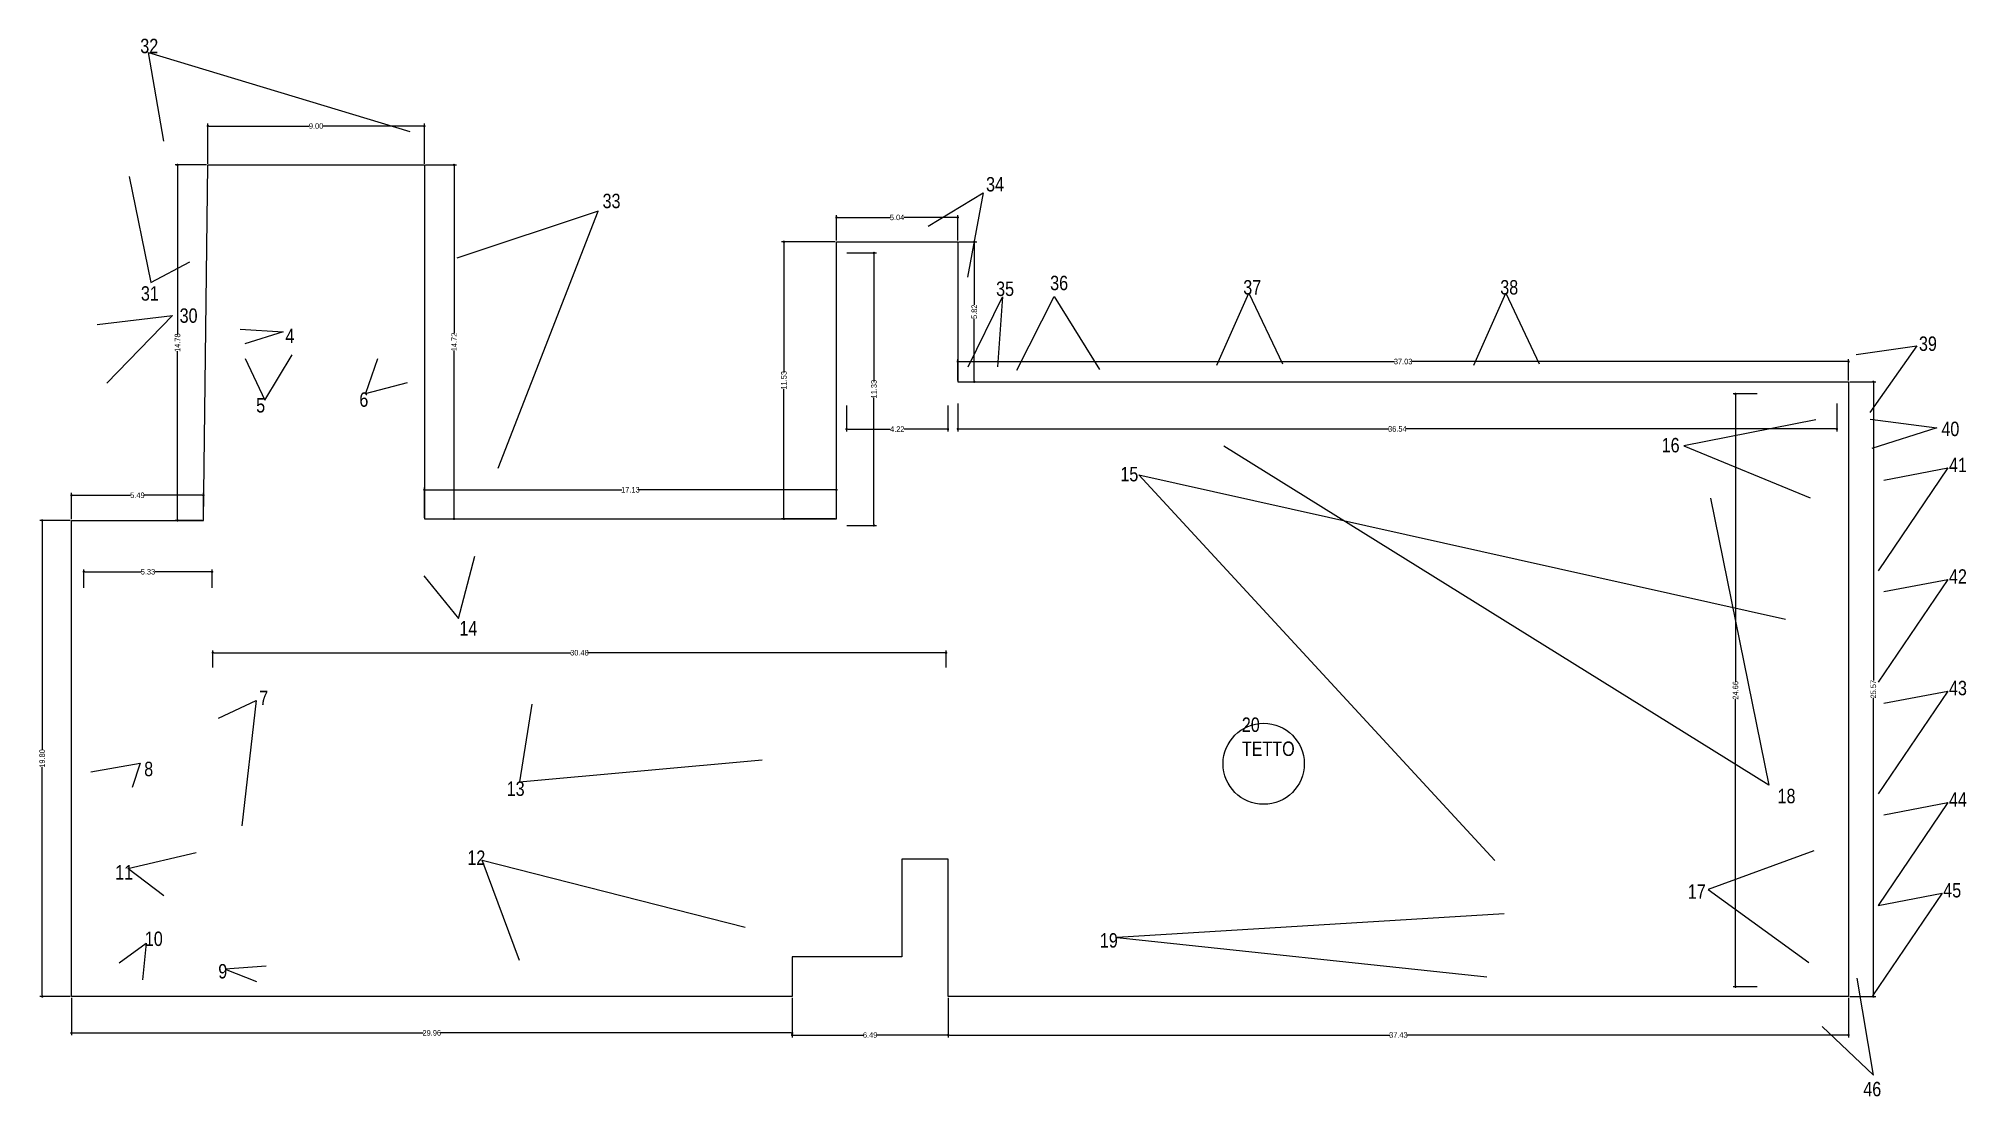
# Model space of a CAD drawing. Header units: millimetres. Extents: x -323 to 246, y -1352 to -859.
# Drawn here: x -256.2 to -176.1, y -1204.2 to -1160.2 of the extents above; entities that cross this region are included whole.
import ezdxf

# ---------------------------------------------------------------- set-up
doc = ezdxf.new("R2010")
doc.units = ezdxf.units.MM
doc.layers.get('0').update_dxf_attribs({"linetype": 'CONTINUOUS'})
doc.layers.get('Defpoints').update_dxf_attribs({"linetype": 'CONTINUOUS'})
doc.layers.add('CONI FOTO', color=1, linetype='CONTINUOUS')
doc.layers.add('Rosso', color=10, linetype='CONTINUOUS')
doc.styles.add('ARIAL', font='arial.ttf', dxfattribs={"width": 0.8})
doc.dimstyles.new('100', dxfattribs={"dimtxt": 0.23, "dimasz": 0.1, "dimexe": 0.1, "dimexo": 0.05, "dimgap": 0.05, "dimtad": 0, "dimzin": 0, "dimdsep": 46, "dimtxsty": 'ARIAL', "dimblk": 'DOT', "dimcen": 1.5, "dimclrd": 3, "dimclre": 3, "dimclrt": 3, "dimaunit": 2, "dimadec": 0, "dimazin": 0, "dimtfac": 1, "dimtix": 1, "dimtofl": 0, "dimtmove": 2, "dimatfit": 3, "dimldrblk": 'DOT', "dimfxl": 1, "dimtolj": 1, "dimtzin": 0, "dimarcsym": 0})

msp = doc.modelspace()

# ---------------------------------------------------------------- texts
at = {"layer": 'CONI FOTO', "char_height": 0.6, "attachment_point": 1, "style": 'ARIAL'}
for s, insert in [('32', (-252, -1160.205)), ('34', (-216.84, -1165.957)), ('33', (-232.782, -1166.652)), ('36', (-214.175, -1170.063)), ('31', (-251.974, -1170.498)), ('35', (-216.422, -1170.304)), ('37', (-206.147, -1170.243)), ('38', (-195.464, -1170.243)), ('30', (-250.365, -1171.421)), ('4', (-245.966, -1172.265)), ('39', (-178.058, -1172.588)), ('6', (-242.893, -1174.913)), ('5', (-247.183, -1175.151)), ('40', (-177.126, -1176.132)), ('16', (-188.754, -1176.808)), ('15', (-211.257, -1178.014)), ('41', (-176.81, -1177.631)), ('42', (-176.81, -1182.271)), ('14', (-238.736, -1184.428)), ('43', (-176.81, -1186.911)), ('7', (-247.054, -1187.319)), (' 20\\PTETTO', (-206.207, -1188.436)), ('8', (-251.838, -1190.277)), ('13', (-236.769, -1191.098)), ('18', (-183.936, -1191.403)), ('44', (-176.81, -1191.551)), ('12', (-238.403, -1193.968)), ('11', (-253.043, -1194.575)), ('17', (-187.67, -1195.378)), ('45', (-177.049, -1195.32)), ('10', (-251.811, -1197.34)), ('19', (-212.108, -1197.407)), ('9', (-248.759, -1198.691)), ('46', (-180.372, -1203.591))]:
    msp.add_mtext_dynamic_manual_height_columns(s, width=0.59802, gutter_width=1, heights=[0], dxfattribs=dict(at, insert=insert))

# ---------------------------------------------------------------- blocks, each defined once
blk = doc.blocks.new('DOT')
at = {"color": 0, "linetype": 'ByBlock'}
blk.add_line((-0.5, 0), (-1, 0), dxfattribs=at)
at = {"color": 0, "linetype": 'ByBlock', "const_width": 0.5}
blk.add_lwpolyline([(-0.25, 0, 1), (0.25, 0, 1)], format="xyb", close=True, dxfattribs=at)
blk = doc.blocks.new('*D27')
at = {"layer": 'Defpoints', "color": 0, "transparency": 16777216}
for p in [(-218.01, -1175.331), (-181.474, -1175.331), (-181.474, -1176.435)]:
    blk.add_point(p, dxfattribs=at)
at = {"layer": 'Rosso', "color": 3, "lineweight": -2, "transparency": 16777216}
for p, q in [((-218.01, -1175.381), (-218.01, -1176.535)), ((-181.474, -1175.381), (-181.474, -1176.535)), ((-217.91, -1176.435), (-200.102, -1176.435)), ((-181.574, -1176.435), (-199.382, -1176.435))]:
    blk.add_line(p, q, dxfattribs=at)
at = {"layer": 'Rosso', "color": 3, "lineweight": -2, "transparency": 16777216, "xscale": 0.1, "yscale": 0.1, "zscale": 0.1, "rotation": 180}
blk.add_blockref('DOT', (-218.01, -1176.435), dxfattribs=at)
at = {"layer": 'Rosso', "color": 3, "lineweight": -2, "transparency": 16777216, "xscale": 0.1, "yscale": 0.1, "zscale": 0.1}
blk.add_blockref('DOT', (-181.474, -1176.435), dxfattribs=at)
at = {"layer": 'Rosso', "color": 3, "transparency": 16777216, "insert": (-199.742, -1176.435), "char_height": 0.23, "attachment_point": 5, "style": 'ARIAL'}
blk.add_mtext('\\A1;36.54', dxfattribs=at)
blk = doc.blocks.new('*D28')
at = {"layer": 'Defpoints', "color": 0, "transparency": 16777216}
for p in [(-184.728, -1174.977), (-185.685, -1199.634), (-184.728, -1199.634)]:
    blk.add_point(p, dxfattribs=at)
at = {"layer": 'Rosso', "color": 3, "lineweight": -2, "transparency": 16777216}
for p, q in [((-184.778, -1174.977), (-185.785, -1174.977)), ((-185.685, -1175.077), (-185.685, -1186.944)), ((-185.685, -1199.534), (-185.685, -1187.667)), ((-184.778, -1199.634), (-185.785, -1199.634))]:
    blk.add_line(p, q, dxfattribs=at)
at = {"layer": 'Rosso', "color": 3, "lineweight": -2, "transparency": 16777216, "xscale": 0.1, "yscale": 0.1, "zscale": 0.1}
for p, rotation in [((-185.685, -1174.977), 90), ((-185.685, -1199.634), 270)]:
    blk.add_blockref('DOT', p, dxfattribs=dict(at, rotation=rotation))
at = {"layer": 'Rosso', "color": 3, "transparency": 16777216, "insert": (-185.685, -1187.306), "char_height": 0.23, "attachment_point": 5, "rotation": 90, "style": 'ARIAL'}
blk.add_mtext('\\A1;24.66', dxfattribs=at)
blk = doc.blocks.new('*D29')
at = {"layer": 'Defpoints', "color": 0, "transparency": 16777216}
for p in [(-222.679, -1169.114), (-221.5, -1169.114), (-222.679, -1180.447)]:
    blk.add_point(p, dxfattribs=at)
at = {"layer": 'Rosso', "color": 3, "lineweight": -2, "transparency": 16777216}
for p, q in [((-222.629, -1169.114), (-221.4, -1169.114)), ((-221.5, -1169.214), (-221.5, -1174.429)), ((-221.5, -1180.347), (-221.5, -1175.132)), ((-222.629, -1180.447), (-221.4, -1180.447))]:
    blk.add_line(p, q, dxfattribs=at)
at = {"layer": 'Rosso', "color": 3, "lineweight": -2, "transparency": 16777216, "xscale": 0.1, "yscale": 0.1, "zscale": 0.1}
for p, rotation in [((-221.5, -1169.114), 90), ((-221.5, -1180.447), 270)]:
    blk.add_blockref('DOT', p, dxfattribs=dict(at, rotation=rotation))
at = {"layer": 'Rosso', "color": 3, "transparency": 16777216, "insert": (-221.5, -1174.781), "char_height": 0.23, "attachment_point": 5, "rotation": 90, "style": 'ARIAL'}
blk.add_mtext('\\A1;11.33', dxfattribs=at)
blk = doc.blocks.new('*D30')
at = {"layer": 'Defpoints', "color": 0, "transparency": 16777216}
for p in [(-222.639, -1175.414), (-218.424, -1175.414), (-222.639, -1176.44)]:
    blk.add_point(p, dxfattribs=at)
at = {"layer": 'Rosso', "color": 3, "lineweight": -2, "transparency": 16777216}
for p, q in [((-222.639, -1175.464), (-222.639, -1176.54)), ((-218.424, -1175.464), (-218.424, -1176.54)), ((-222.539, -1176.44), (-220.823, -1176.44)), ((-218.524, -1176.44), (-220.24, -1176.44))]:
    blk.add_line(p, q, dxfattribs=at)
at = {"layer": 'Rosso', "color": 3, "lineweight": -2, "transparency": 16777216, "xscale": 0.1, "yscale": 0.1, "zscale": 0.1, "rotation": 180}
blk.add_blockref('DOT', (-222.639, -1176.44), dxfattribs=at)
at = {"layer": 'Rosso', "color": 3, "lineweight": -2, "transparency": 16777216, "xscale": 0.1, "yscale": 0.1, "zscale": 0.1}
blk.add_blockref('DOT', (-218.424, -1176.44), dxfattribs=at)
at = {"layer": 'Rosso', "color": 3, "transparency": 16777216, "insert": (-220.531, -1176.44), "char_height": 0.23, "attachment_point": 5, "style": 'ARIAL'}
blk.add_mtext('\\A1;4.22', dxfattribs=at)
blk = doc.blocks.new('*D31')
at = {"layer": 'Defpoints', "color": 0, "transparency": 16777216}
for p in [(-248.983, -1185.743), (-248.983, -1186.406), (-218.503, -1186.406)]:
    blk.add_point(p, dxfattribs=at)
at = {"layer": 'Rosso', "color": 3, "lineweight": -2, "transparency": 16777216}
for p, q in [((-248.983, -1186.356), (-248.983, -1185.643)), ((-248.883, -1185.743), (-234.103, -1185.743)), ((-218.603, -1185.743), (-233.382, -1185.743)), ((-218.503, -1186.356), (-218.503, -1185.643))]:
    blk.add_line(p, q, dxfattribs=at)
at = {"layer": 'Rosso', "color": 3, "lineweight": -2, "transparency": 16777216, "xscale": 0.1, "yscale": 0.1, "zscale": 0.1, "rotation": 180}
blk.add_blockref('DOT', (-248.983, -1185.743), dxfattribs=at)
at = {"layer": 'Rosso', "color": 3, "lineweight": -2, "transparency": 16777216, "xscale": 0.1, "yscale": 0.1, "zscale": 0.1}
blk.add_blockref('DOT', (-218.503, -1185.743), dxfattribs=at)
at = {"layer": 'Rosso', "color": 3, "transparency": 16777216, "insert": (-233.743, -1185.743), "char_height": 0.23, "attachment_point": 5, "style": 'ARIAL'}
blk.add_mtext('\\A1;30.48', dxfattribs=at)
blk = doc.blocks.new('*D32')
at = {"layer": 'Defpoints', "color": 0, "transparency": 16777216}
for p in [(-254.347, -1182.375), (-254.347, -1183.1), (-249.016, -1183.1)]:
    blk.add_point(p, dxfattribs=at)
at = {"layer": 'Rosso', "color": 3, "lineweight": -2, "transparency": 16777216}
for p, q in [((-254.347, -1183.05), (-254.347, -1182.275)), ((-254.247, -1182.375), (-251.97, -1182.375)), ((-249.116, -1182.375), (-251.392, -1182.375)), ((-249.016, -1183.05), (-249.016, -1182.275))]:
    blk.add_line(p, q, dxfattribs=at)
at = {"layer": 'Rosso', "color": 3, "lineweight": -2, "transparency": 16777216, "xscale": 0.1, "yscale": 0.1, "zscale": 0.1, "rotation": 180}
blk.add_blockref('DOT', (-254.347, -1182.375), dxfattribs=at)
at = {"layer": 'Rosso', "color": 3, "lineweight": -2, "transparency": 16777216, "xscale": 0.1, "yscale": 0.1, "zscale": 0.1}
blk.add_blockref('DOT', (-249.016, -1182.375), dxfattribs=at)
at = {"layer": 'Rosso', "color": 3, "transparency": 16777216, "insert": (-251.681, -1182.375), "char_height": 0.23, "attachment_point": 5, "style": 'ARIAL'}
blk.add_mtext('\\A1;5.33', dxfattribs=at)
blk = doc.blocks.new('*D33')
at = {"layer": 'Defpoints', "color": 0, "transparency": 16777216}
for p in [(-223.061, -1168.648), (-225.243, -1180.176), (-223.061, -1180.176)]:
    blk.add_point(p, dxfattribs=at)
at = {"layer": 'Rosso', "color": 3, "lineweight": -2, "transparency": 16777216}
for p, q in [((-223.111, -1168.648), (-225.343, -1168.648)), ((-225.243, -1168.748), (-225.243, -1174.061)), ((-225.243, -1180.076), (-225.243, -1174.764)), ((-223.111, -1180.176), (-225.343, -1180.176))]:
    blk.add_line(p, q, dxfattribs=at)
at = {"layer": 'Rosso', "color": 3, "lineweight": -2, "transparency": 16777216, "xscale": 0.1, "yscale": 0.1, "zscale": 0.1}
for p, rotation in [((-225.243, -1168.648), 90), ((-225.243, -1180.176), 270)]:
    blk.add_blockref('DOT', p, dxfattribs=dict(at, rotation=rotation))
at = {"layer": 'Rosso', "color": 3, "transparency": 16777216, "insert": (-225.243, -1174.412), "char_height": 0.23, "attachment_point": 5, "rotation": 90, "style": 'ARIAL'}
blk.add_mtext('\\A1;11.53', dxfattribs=at)
blk = doc.blocks.new('*D34')
at = {"layer": 'Defpoints', "color": 0, "transparency": 16777216}
for p in [(-223.061, -1178.965), (-240.191, -1180.176), (-223.061, -1180.176)]:
    blk.add_point(p, dxfattribs=at)
at = {"layer": 'Rosso', "color": 3, "lineweight": -2, "transparency": 16777216}
for p, q in [((-240.191, -1180.126), (-240.191, -1178.865)), ((-223.061, -1180.126), (-223.061, -1178.865)), ((-240.091, -1178.965), (-231.978, -1178.965)), ((-223.161, -1178.965), (-231.274, -1178.965))]:
    blk.add_line(p, q, dxfattribs=at)
at = {"layer": 'Rosso', "color": 3, "lineweight": -2, "transparency": 16777216, "xscale": 0.1, "yscale": 0.1, "zscale": 0.1, "rotation": 180}
blk.add_blockref('DOT', (-240.191, -1178.965), dxfattribs=at)
at = {"layer": 'Rosso', "color": 3, "lineweight": -2, "transparency": 16777216, "xscale": 0.1, "yscale": 0.1, "zscale": 0.1}
blk.add_blockref('DOT', (-223.061, -1178.965), dxfattribs=at)
at = {"layer": 'Rosso', "color": 3, "transparency": 16777216, "insert": (-231.626, -1178.965), "char_height": 0.23, "attachment_point": 5, "style": 'ARIAL'}
blk.add_mtext('\\A1;17.13', dxfattribs=at)
blk = doc.blocks.new('*D35')
at = {"layer": 'Defpoints', "color": 0, "transparency": 16777216}
for p in [(-240.191, -1165.455), (-240.191, -1180.176), (-238.958, -1180.176)]:
    blk.add_point(p, dxfattribs=at)
at = {"layer": 'Rosso', "color": 3, "lineweight": -2, "transparency": 16777216}
for p, q in [((-240.141, -1165.455), (-238.858, -1165.455)), ((-238.958, -1165.555), (-238.958, -1172.465)), ((-238.958, -1180.076), (-238.958, -1173.167)), ((-240.141, -1180.176), (-238.858, -1180.176))]:
    blk.add_line(p, q, dxfattribs=at)
at = {"layer": 'Rosso', "color": 3, "lineweight": -2, "transparency": 16777216, "xscale": 0.1, "yscale": 0.1, "zscale": 0.1}
for p, rotation in [((-238.958, -1165.455), 90), ((-238.958, -1180.176), 270)]:
    blk.add_blockref('DOT', p, dxfattribs=dict(at, rotation=rotation))
at = {"layer": 'Rosso', "color": 3, "transparency": 16777216, "insert": (-238.958, -1172.816), "char_height": 0.23, "attachment_point": 5, "rotation": 90, "style": 'ARIAL'}
blk.add_mtext('\\A1;14.72', dxfattribs=at)
blk = doc.blocks.new('*D36')
at = {"layer": 'Defpoints', "color": 0, "transparency": 16777216}
for p in [(-218.018, -1167.636), (-223.061, -1168.648), (-218.018, -1168.648)]:
    blk.add_point(p, dxfattribs=at)
at = {"layer": 'Rosso', "color": 3, "lineweight": -2, "transparency": 16777216}
for p, q in [((-223.061, -1168.598), (-223.061, -1167.536)), ((-222.961, -1167.636), (-220.828, -1167.636)), ((-218.118, -1167.636), (-220.251, -1167.636)), ((-218.018, -1168.598), (-218.018, -1167.536))]:
    blk.add_line(p, q, dxfattribs=at)
at = {"layer": 'Rosso', "color": 3, "lineweight": -2, "transparency": 16777216, "xscale": 0.1, "yscale": 0.1, "zscale": 0.1, "rotation": 180}
blk.add_blockref('DOT', (-223.061, -1167.636), dxfattribs=at)
at = {"layer": 'Rosso', "color": 3, "lineweight": -2, "transparency": 16777216, "xscale": 0.1, "yscale": 0.1, "zscale": 0.1}
blk.add_blockref('DOT', (-218.018, -1167.636), dxfattribs=at)
at = {"layer": 'Rosso', "color": 3, "transparency": 16777216, "insert": (-220.539, -1167.636), "char_height": 0.23, "attachment_point": 5, "style": 'ARIAL'}
blk.add_mtext('\\A1;5.04', dxfattribs=at)
blk = doc.blocks.new('*D37')
at = {"layer": 'Defpoints', "color": 0, "transparency": 16777216}
for p in [(-218.018, -1168.648), (-218.018, -1174.471), (-217.329, -1174.471)]:
    blk.add_point(p, dxfattribs=at)
at = {"layer": 'Rosso', "color": 3, "lineweight": -2, "transparency": 16777216}
for p, q in [((-217.968, -1168.648), (-217.229, -1168.648)), ((-217.329, -1168.748), (-217.329, -1171.272)), ((-217.329, -1174.371), (-217.329, -1171.848)), ((-217.968, -1174.471), (-217.229, -1174.471))]:
    blk.add_line(p, q, dxfattribs=at)
at = {"layer": 'Rosso', "color": 3, "lineweight": -2, "transparency": 16777216, "xscale": 0.1, "yscale": 0.1, "zscale": 0.1}
for p, rotation in [((-217.329, -1168.648), 90), ((-217.329, -1174.471), 270)]:
    blk.add_blockref('DOT', p, dxfattribs=dict(at, rotation=rotation))
at = {"layer": 'Rosso', "color": 3, "transparency": 16777216, "insert": (-217.329, -1171.56), "char_height": 0.23, "attachment_point": 5, "rotation": 90, "style": 'ARIAL'}
blk.add_mtext('\\A1;5.82', dxfattribs=at)
blk = doc.blocks.new('*D38')
at = {"layer": 'Defpoints', "color": 0, "transparency": 16777216}
for p in [(-180.984, -1173.631), (-218.018, -1174.471), (-180.984, -1174.471)]:
    blk.add_point(p, dxfattribs=at)
at = {"layer": 'Rosso', "color": 3, "lineweight": -2, "transparency": 16777216}
for p, q in [((-218.018, -1174.421), (-218.018, -1173.531)), ((-217.918, -1173.631), (-199.861, -1173.631)), ((-181.084, -1173.631), (-199.141, -1173.631)), ((-180.984, -1174.421), (-180.984, -1173.531))]:
    blk.add_line(p, q, dxfattribs=at)
at = {"layer": 'Rosso', "color": 3, "lineweight": -2, "transparency": 16777216, "xscale": 0.1, "yscale": 0.1, "zscale": 0.1, "rotation": 180}
blk.add_blockref('DOT', (-218.018, -1173.631), dxfattribs=at)
at = {"layer": 'Rosso', "color": 3, "lineweight": -2, "transparency": 16777216, "xscale": 0.1, "yscale": 0.1, "zscale": 0.1}
blk.add_blockref('DOT', (-180.984, -1173.631), dxfattribs=at)
at = {"layer": 'Rosso', "color": 3, "transparency": 16777216, "insert": (-199.501, -1173.631), "char_height": 0.23, "attachment_point": 5, "style": 'ARIAL'}
blk.add_mtext('\\A1;37.03', dxfattribs=at)
blk = doc.blocks.new('*D39')
at = {"layer": 'Defpoints', "color": 0, "transparency": 16777216}
for p in [(-180.984, -1174.471), (-180.984, -1200.046), (-179.953, -1200.046)]:
    blk.add_point(p, dxfattribs=at)
at = {"layer": 'Rosso', "color": 3, "lineweight": -2, "transparency": 16777216}
for p, q in [((-180.934, -1174.471), (-179.853, -1174.471)), ((-179.953, -1174.571), (-179.953, -1186.897)), ((-179.953, -1199.946), (-179.953, -1187.621)), ((-180.934, -1200.046), (-179.853, -1200.046))]:
    blk.add_line(p, q, dxfattribs=at)
at = {"layer": 'Rosso', "color": 3, "lineweight": -2, "transparency": 16777216, "xscale": 0.1, "yscale": 0.1, "zscale": 0.1}
for p, rotation in [((-179.953, -1174.471), 90), ((-179.953, -1200.046), 270)]:
    blk.add_blockref('DOT', p, dxfattribs=dict(at, rotation=rotation))
at = {"layer": 'Rosso', "color": 3, "transparency": 16777216, "insert": (-179.953, -1187.259), "char_height": 0.23, "attachment_point": 5, "rotation": 90, "style": 'ARIAL'}
blk.add_mtext('\\A1;25.57', dxfattribs=at)
blk = doc.blocks.new('*D40')
at = {"layer": 'Defpoints', "color": 0, "transparency": 16777216}
for p in [(-240.191, -1163.836), (-249.193, -1165.455), (-240.191, -1165.455)]:
    blk.add_point(p, dxfattribs=at)
at = {"layer": 'Rosso', "color": 3, "lineweight": -2, "transparency": 16777216}
for p, q in [((-249.193, -1165.405), (-249.193, -1163.736)), ((-249.093, -1163.836), (-244.981, -1163.836)), ((-240.291, -1163.836), (-244.403, -1163.836)), ((-240.191, -1165.405), (-240.191, -1163.736))]:
    blk.add_line(p, q, dxfattribs=at)
at = {"layer": 'Rosso', "color": 3, "lineweight": -2, "transparency": 16777216, "xscale": 0.1, "yscale": 0.1, "zscale": 0.1, "rotation": 180}
blk.add_blockref('DOT', (-249.193, -1163.836), dxfattribs=at)
at = {"layer": 'Rosso', "color": 3, "lineweight": -2, "transparency": 16777216, "xscale": 0.1, "yscale": 0.1, "zscale": 0.1}
blk.add_blockref('DOT', (-240.191, -1163.836), dxfattribs=at)
at = {"layer": 'Rosso', "color": 3, "transparency": 16777216, "insert": (-244.692, -1163.836), "char_height": 0.23, "attachment_point": 5, "style": 'ARIAL'}
blk.add_mtext('\\A1;9.00', dxfattribs=at)
blk = doc.blocks.new('*D41')
at = {"layer": 'Defpoints', "color": 0, "transparency": 16777216}
for p in [(-249.193, -1165.455), (-250.454, -1180.238), (-249.376, -1180.238)]:
    blk.add_point(p, dxfattribs=at)
at = {"layer": 'Rosso', "color": 3, "lineweight": -2, "transparency": 16777216}
for p, q in [((-249.243, -1165.455), (-250.554, -1165.455)), ((-250.454, -1165.555), (-250.454, -1172.494)), ((-250.454, -1180.138), (-250.454, -1173.198)), ((-249.426, -1180.238), (-250.554, -1180.238))]:
    blk.add_line(p, q, dxfattribs=at)
at = {"layer": 'Rosso', "color": 3, "lineweight": -2, "transparency": 16777216, "xscale": 0.1, "yscale": 0.1, "zscale": 0.1}
for p, rotation in [((-250.454, -1165.455), 90), ((-250.454, -1180.238), 270)]:
    blk.add_blockref('DOT', p, dxfattribs=dict(at, rotation=rotation))
at = {"layer": 'Rosso', "color": 3, "transparency": 16777216, "insert": (-250.454, -1172.846), "char_height": 0.23, "attachment_point": 5, "rotation": 90, "style": 'ARIAL'}
blk.add_mtext('\\A1;14.78', dxfattribs=at)
blk = doc.blocks.new('*D42')
at = {"layer": 'Defpoints', "color": 0, "transparency": 16777216}
for p in [(-254.862, -1179.195), (-254.862, -1180.238), (-249.376, -1180.238)]:
    blk.add_point(p, dxfattribs=at)
at = {"layer": 'Rosso', "color": 3, "lineweight": -2, "transparency": 16777216}
for p, q in [((-254.862, -1180.188), (-254.862, -1179.095)), ((-254.762, -1179.195), (-252.408, -1179.195)), ((-249.476, -1179.195), (-251.83, -1179.195)), ((-249.376, -1180.188), (-249.376, -1179.095))]:
    blk.add_line(p, q, dxfattribs=at)
at = {"layer": 'Rosso', "color": 3, "lineweight": -2, "transparency": 16777216, "xscale": 0.1, "yscale": 0.1, "zscale": 0.1, "rotation": 180}
blk.add_blockref('DOT', (-254.862, -1179.195), dxfattribs=at)
at = {"layer": 'Rosso', "color": 3, "lineweight": -2, "transparency": 16777216, "xscale": 0.1, "yscale": 0.1, "zscale": 0.1}
blk.add_blockref('DOT', (-249.376, -1179.195), dxfattribs=at)
at = {"layer": 'Rosso', "color": 3, "transparency": 16777216, "insert": (-252.119, -1179.195), "char_height": 0.23, "attachment_point": 5, "style": 'ARIAL'}
blk.add_mtext('\\A1;5.49', dxfattribs=at)
blk = doc.blocks.new('*D43')
at = {"layer": 'Defpoints', "color": 0, "transparency": 16777216}
for p in [(-254.862, -1180.238), (-256.078, -1200.042), (-254.862, -1200.042)]:
    blk.add_point(p, dxfattribs=at)
at = {"layer": 'Rosso', "color": 3, "lineweight": -2, "transparency": 16777216}
for p, q in [((-254.912, -1180.238), (-256.178, -1180.238)), ((-256.078, -1180.338), (-256.078, -1189.788)), ((-256.078, -1199.942), (-256.078, -1190.491)), ((-254.912, -1200.042), (-256.178, -1200.042))]:
    blk.add_line(p, q, dxfattribs=at)
at = {"layer": 'Rosso', "color": 3, "lineweight": -2, "transparency": 16777216, "xscale": 0.1, "yscale": 0.1, "zscale": 0.1}
for p, rotation in [((-256.078, -1180.238), 90), ((-256.078, -1200.042), 270)]:
    blk.add_blockref('DOT', p, dxfattribs=dict(at, rotation=rotation))
at = {"layer": 'Rosso', "color": 3, "transparency": 16777216, "insert": (-256.078, -1190.14), "char_height": 0.23, "attachment_point": 5, "rotation": 90, "style": 'ARIAL'}
blk.add_mtext('\\A1;19.80', dxfattribs=at)
blk = doc.blocks.new('*D44')
at = {"layer": 'Defpoints', "color": 0, "transparency": 16777216}
for p in [(-254.862, -1200.042), (-224.902, -1200.042), (-224.902, -1201.556)]:
    blk.add_point(p, dxfattribs=at)
at = {"layer": 'Rosso', "color": 3, "lineweight": -2, "transparency": 16777216}
for p, q in [((-254.862, -1200.092), (-254.862, -1201.656)), ((-224.902, -1200.092), (-224.902, -1201.656)), ((-254.762, -1201.556), (-240.244, -1201.556)), ((-225.002, -1201.556), (-239.52, -1201.556))]:
    blk.add_line(p, q, dxfattribs=at)
at = {"layer": 'Rosso', "color": 3, "lineweight": -2, "transparency": 16777216, "xscale": 0.1, "yscale": 0.1, "zscale": 0.1, "rotation": 180}
blk.add_blockref('DOT', (-254.862, -1201.556), dxfattribs=at)
at = {"layer": 'Rosso', "color": 3, "lineweight": -2, "transparency": 16777216, "xscale": 0.1, "yscale": 0.1, "zscale": 0.1}
blk.add_blockref('DOT', (-224.902, -1201.556), dxfattribs=at)
at = {"layer": 'Rosso', "color": 3, "transparency": 16777216, "insert": (-239.882, -1201.556), "char_height": 0.23, "attachment_point": 5, "style": 'ARIAL'}
blk.add_mtext('\\A1;29.96', dxfattribs=at)
blk = doc.blocks.new('*D45')
at = {"layer": 'Defpoints', "color": 0, "transparency": 16777216}
for p in [(-218.416, -1200.046), (-180.984, -1200.046), (-180.984, -1201.643)]:
    blk.add_point(p, dxfattribs=at)
at = {"layer": 'Rosso', "color": 3, "lineweight": -2, "transparency": 16777216}
for p, q in [((-218.416, -1200.096), (-218.416, -1201.743)), ((-180.984, -1200.096), (-180.984, -1201.743)), ((-218.316, -1201.643), (-200.061, -1201.643)), ((-181.084, -1201.643), (-199.34, -1201.643))]:
    blk.add_line(p, q, dxfattribs=at)
at = {"layer": 'Rosso', "color": 3, "lineweight": -2, "transparency": 16777216, "xscale": 0.1, "yscale": 0.1, "zscale": 0.1, "rotation": 180}
blk.add_blockref('DOT', (-218.416, -1201.643), dxfattribs=at)
at = {"layer": 'Rosso', "color": 3, "lineweight": -2, "transparency": 16777216, "xscale": 0.1, "yscale": 0.1, "zscale": 0.1}
blk.add_blockref('DOT', (-180.984, -1201.643), dxfattribs=at)
at = {"layer": 'Rosso', "color": 3, "transparency": 16777216, "insert": (-199.7, -1201.643), "char_height": 0.23, "attachment_point": 5, "style": 'ARIAL'}
blk.add_mtext('\\A1;37.43', dxfattribs=at)
blk = doc.blocks.new('*D46')
at = {"layer": 'Defpoints', "color": 0, "transparency": 16777216}
for p in [(-224.902, -1200.042), (-218.416, -1200.046), (-218.416, -1201.643)]:
    blk.add_point(p, dxfattribs=at)
at = {"layer": 'Rosso', "color": 3, "lineweight": -2, "transparency": 16777216}
for p, q in [((-224.902, -1200.092), (-224.902, -1201.743)), ((-218.416, -1200.096), (-218.416, -1201.743)), ((-224.802, -1201.643), (-221.949, -1201.643)), ((-218.516, -1201.643), (-221.37, -1201.643))]:
    blk.add_line(p, q, dxfattribs=at)
at = {"layer": 'Rosso', "color": 3, "lineweight": -2, "transparency": 16777216, "xscale": 0.1, "yscale": 0.1, "zscale": 0.1, "rotation": 180}
blk.add_blockref('DOT', (-224.902, -1201.643), dxfattribs=at)
at = {"layer": 'Rosso', "color": 3, "lineweight": -2, "transparency": 16777216, "xscale": 0.1, "yscale": 0.1, "zscale": 0.1}
blk.add_blockref('DOT', (-218.416, -1201.643), dxfattribs=at)
at = {"layer": 'Rosso', "color": 3, "transparency": 16777216, "insert": (-221.659, -1201.643), "char_height": 0.23, "attachment_point": 5, "style": 'ARIAL'}
blk.add_mtext('\\A1;6.49', dxfattribs=at)

# ---------------------------------------------------------------- dimensions: what is measured, and where the dimension line sits
at = {"layer": 'Rosso'}
for base, p1, p2, picture, middle in [((-240.191, -1163.836), (-249.193, -1165.455), (-240.191, -1165.455), '*D40', (-244.692, -1163.836)), ((-218.018, -1167.636), (-223.061, -1168.648), (-218.018, -1168.648), '*D36', (-220.539, -1167.636)), ((-180.984, -1173.631), (-218.018, -1174.471), (-180.984, -1174.471), '*D38', (-199.501, -1173.631)), ((-222.6389, -1176.4399), (-218.4238, -1175.414), (-222.6389, -1175.414), '*D30', (-220.5314, -1176.4399)), ((-181.474, -1176.435), (-218.01, -1175.331), (-181.474, -1175.331), '*D27', (-199.742, -1176.435)), ((-223.061, -1178.965), (-240.191, -1180.176), (-223.061, -1180.176), '*D34', (-231.626, -1178.965)), ((-254.862, -1179.195), (-249.376, -1180.238), (-254.862, -1180.238), '*D42', (-252.119, -1179.195)), ((-254.347, -1182.375), (-249.016, -1183.1), (-254.347, -1183.1), '*D32', (-251.681, -1182.375)), ((-248.983, -1185.743), (-218.503, -1186.406), (-248.983, -1186.406), '*D31', (-233.743, -1185.743)), ((-224.902, -1201.556), (-254.862, -1200.042), (-224.902, -1200.042), '*D44', (-239.882, -1201.556)), ((-218.416, -1201.643), (-224.902, -1200.042), (-218.416, -1200.046), '*D46', (-221.659, -1201.643)), ((-180.984, -1201.643), (-218.416, -1200.046), (-180.984, -1200.046), '*D45', (-199.7, -1201.643))]:
    dim = msp.add_linear_dim(base=base, p1=p1, p2=p2, dimstyle='100', dxfattribs=at)
    dim.commit()
    dim.dimension.update_dxf_attribs({"geometry": picture, "text_midpoint": middle})
for base, p1, p2, picture, middle in [((-250.454, -1180.238), (-249.193, -1165.455), (-249.376, -1180.238), '*D41', (-250.454, -1172.846)), ((-238.958, -1180.176), (-240.191, -1165.455), (-240.191, -1180.176), '*D35', (-238.958, -1172.816)), ((-225.243, -1180.176), (-223.061, -1168.648), (-223.061, -1180.176), '*D33', (-225.243, -1174.412)), ((-221.5, -1169.114), (-222.679, -1180.447), (-222.679, -1169.114), '*D29', (-221.5, -1174.781)), ((-217.329, -1174.471), (-218.018, -1168.648), (-218.018, -1174.471), '*D37', (-217.329, -1171.56)), ((-185.685, -1199.634), (-184.728, -1174.977), (-184.728, -1199.634), '*D28', (-185.685, -1187.306)), ((-179.95264, -1200.04629), (-180.98431, -1174.4713), (-180.98431, -1200.04629), '*D39', (-179.95264, -1187.2588)), ((-256.078, -1200.042), (-254.862, -1180.238), (-254.862, -1200.042), '*D43', (-256.078, -1190.14))]:
    dim = msp.add_linear_dim(base=base, p1=p1, p2=p2, angle=90, dimstyle='100', dxfattribs=at)
    dim.commit()
    dim.dimension.update_dxf_attribs({"geometry": picture, "text_midpoint": middle})

# ---------------------------------------------------------------- linework, layer by layer
at = {"layer": 'CONI FOTO'}
for p, q in [((-251.017, -1164.471), (-251.655, -1160.777)), ((-251.655, -1160.777), (-240.793, -1164.064)), ((-252.461, -1165.928), (-251.568, -1170.339)), ((-219.244, -1168), (-216.955, -1166.611)), ((-216.955, -1166.611), (-217.609, -1170.124)), ((-232.966, -1167.379), (-238.841, -1169.336)), ((-237.127, -1178.059), (-232.966, -1167.379)), ((-251.568, -1170.339), (-249.942, -1169.479)), ((-215.563, -1173.996), (-214.005, -1170.923)), ((-214.005, -1170.923), (-212.119, -1173.955)), ((-207.25, -1173.776), (-205.912, -1170.793)), ((-205.912, -1170.793), (-204.523, -1173.724)), ((-196.567, -1173.776), (-195.23, -1170.793)), ((-195.23, -1170.793), (-193.84, -1173.724)), ((-253.798, -1172.086), (-250.663, -1171.72)), ((-250.663, -1171.72), (-253.39, -1174.527)), ((-217.588, -1173.854), (-216.153, -1170.944)), ((-216.153, -1170.944), (-216.358, -1173.854)), ((-247.846, -1172.287), (-246.059, -1172.396)), ((-246.059, -1172.396), (-247.65, -1172.897)), ((-180.671, -1173.336), (-178.147, -1172.972)), ((-178.147, -1172.972), (-180.099, -1175.755)), ((-247.644, -1173.502), (-246.824, -1175.235)), ((-246.824, -1175.235), (-245.691, -1173.352)), ((-242.14, -1173.515), (-242.631, -1174.962)), ((-242.631, -1174.962), (-240.897, -1174.498)), ((-182.345, -1176.049), (-187.835, -1177.134)), ((-180.08, -1176.033), (-177.318, -1176.393)), ((-177.318, -1176.393), (-180.015, -1177.242)), ((-184.302, -1191.255), (-206.95, -1177.153)), ((-187.835, -1177.134), (-182.587, -1179.304)), ((-176.86, -1178.057), (-179.755, -1182.33)), ((-179.516, -1178.561), (-176.86, -1178.057)), ((-210.483, -1178.34), (-183.599, -1184.35)), ((-210.483, -1178.34), (-195.687, -1194.386)), ((-186.729, -1179.314), (-184.302, -1191.255)), ((-238.778, -1184.322), (-238.098, -1181.724)), ((-240.206, -1182.543), (-238.778, -1184.322)), ((-176.86, -1182.697), (-179.755, -1186.97)), ((-179.516, -1183.201), (-176.86, -1182.697)), ((-248.754, -1188.461), (-247.179, -1187.726)), ((-247.179, -1187.726), (-247.774, -1192.937)), ((-176.86, -1187.337), (-179.755, -1191.61)), ((-179.516, -1187.841), (-176.86, -1187.337)), ((-235.727, -1187.888), (-236.24, -1191.108)), ((-254.052, -1190.696), (-251.999, -1190.343)), ((-251.999, -1190.343), (-252.339, -1191.347)), ((-236.24, -1191.108), (-226.153, -1190.198)), ((-176.86, -1191.977), (-179.755, -1196.25)), ((-179.516, -1192.481), (-176.86, -1191.977)), ((-252.513, -1194.723), (-249.676, -1194.049)), ((-182.422, -1193.987), (-186.823, -1195.594)), ((-251.025, -1195.861), (-252.513, -1194.723)), ((-236.24, -1198.551), (-237.782, -1194.375)), ((-237.782, -1194.375), (-226.854, -1197.151)), ((-186.823, -1195.594), (-182.635, -1198.621)), ((-177.099, -1195.745), (-179.994, -1200.018)), ((-179.755, -1196.25), (-177.099, -1195.745)), ((-195.295, -1196.597), (-211.387, -1197.587)), ((-252.879, -1198.637), (-251.76, -1197.823)), ((-251.76, -1197.823), (-251.905, -1199.348)), ((-211.387, -1197.587), (-196.02, -1199.226)), ((-246.764, -1198.773), (-248.469, -1198.899)), ((-248.469, -1198.899), (-247.17, -1199.413)), ((-179.952, -1203.31), (-180.624, -1199.276)), ((-182.078, -1201.293), (-179.952, -1203.31))]:
    msp.add_line(p, q, dxfattribs=at)
msp.add_circle((-205.299, -1190.362), 1.686, dxfattribs=at)
at = {"layer": 'Rosso'}
msp.add_lwpolyline([(-249.193, -1165.455), (-240.191, -1165.455), (-240.191, -1180.176), (-223.061, -1180.176), (-223.061, -1168.648), (-218.018, -1168.648), (-218.018, -1174.471), (-180.984, -1174.471), (-180.984, -1200.046), (-218.416, -1200.046), (-218.416, -1194.324), (-220.348, -1194.324), (-220.348, -1198.392), (-224.902, -1198.392), (-224.902, -1200.042), (-254.862, -1200.042), (-254.862, -1180.238), (-249.376, -1180.238)], close=True, dxfattribs=at)

msp.set_redraw_order([(e.dxf.handle, doc.entitydb.next_handle()) for e in msp.query("TEXT MTEXT ATTDEF DIMENSION ARC_DIMENSION")])  # texts and dimensions are drawn at this point

doc.saveas('drawing.dxf')
